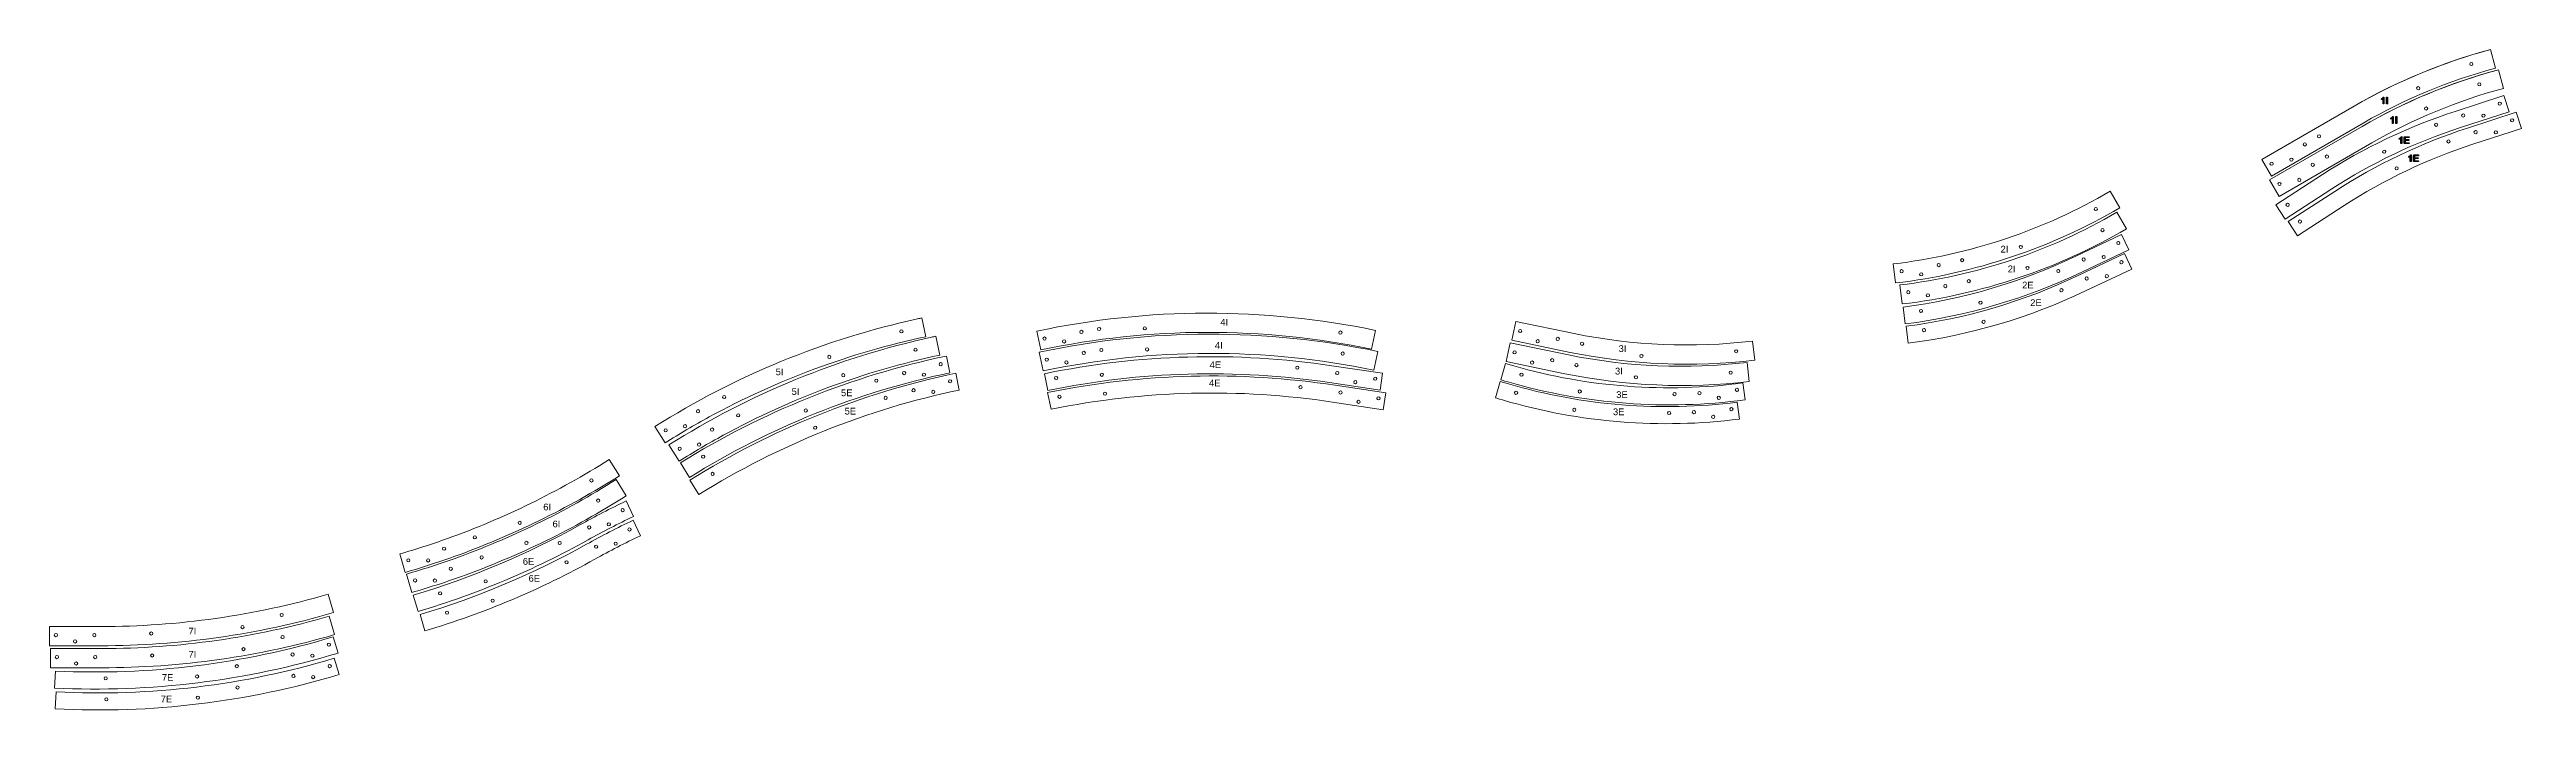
# Model space of a CAD drawing. Header units: millimetres. Extents: x -47944 to 26607, y -7127 to 10342.
# Drawn here: x -7147 to 227, y -195 to 1810 of the extents above; entities that cross this region are included whole.
import ezdxf

# ---------------------------------------------------------------- set-up
doc = ezdxf.new("R2010")
doc.units = ezdxf.units.MM
doc.header["$MEASUREMENT"] = 0
doc.layers.add('CORTE', color=5, linetype='Continuous', lineweight=0)
doc.layers.add('PREDETERMINADO', color=7, linetype='Continuous')

msp = doc.modelspace()

# ---------------------------------------------------------------- texts
at = {"layer": 'PREDETERMINADO', "char_height": 20, "attachment_point": 7, "line_spacing_factor": 0.963855}
for s, insert, width in [('\\fArial;2I', (-1338.945, 1206.034), 39.87952), ('\\fArial;2I', (-1317.544, 1147.413), 39.87952), ('\\fArial;2E', (-1274.741, 1099.027), 51.68675), ('\\fArial;2E', (-1250.548, 1046.919), 51.68675), ('\\fArial;4I', (-3661.695, 988.711), 40.36145), ('\\fArial;4I', (-3677.778, 919.785), 40.36145), ('\\fArial;3I', (-2475.946, 909.895), 39.51807), ('\\fArial;5I', (-4985.462, 840.695), 39.51807), ('\\fArial;4E', (-3695.287, 807.728), 52.16867), ('\\fArial;4E', (-3693.536, 862.006), 52.16867), ('\\fArial;3I', (-2486.754, 842.886), 39.51807), ('\\fArial;5I', (-4938.007, 782.074), 39.51807), ('\\fArial;5E', (-4790.945, 778.331), 51.3253), ('\\fArial;5E', (-4780.179, 723.756), 51.3253), ('\\fArial;3E', (-2492.831, 721.847), 51.3253), ('\\fArial;3E', (-2483.032, 773.099), 51.3253), ('\\fArial;6I', (-5677.332, 438.752), 39.63855), ('\\fArial;6I', (-5649.761, 388.207), 39.63855), ('\\fArial;6E', (-5738.216, 276.777), 51.44578), ('\\fArial;6E', (-5720.985, 226.231), 51.44578), ('\\fArial;7I', (-6733.49, 69.583), 39.39759), ('\\fArial;7I', (-6733.49, 0.657), 39.39759), ('\\fArial;7E', (-6812.754, -68.268), 51.20482), ('\\fArial;7E', (-6816.201, -132.599), 51.20482)]:
    msp.add_mtext(s, dxfattribs=dict(at, insert=insert, width=width))

# ---------------------------------------------------------------- blocks, each defined once
blk = doc.blocks.new('BLOCK 117')
at = {"layer": 'CORTE', "color": 255, "lineweight": 5}
blk.add_open_spline([(6.4042, 4.2219), (6.4042, 4.225), (6.4017, 4.2275), (6.3986, 4.2275), (6.3955, 4.2275), (6.393, 4.225), (6.393, 4.2219), (6.393, 4.2188), (6.3955, 4.2163), (6.3986, 4.2163), (6.4017, 4.2163), (6.4042, 4.2188), (6.4042, 4.2219), (6.4042, 4.2219), (6.4042, 4.2219), (6.4042, 4.2219)], degree=3, knots=[0, 0, 0, 0, 1, 1, 1, 2, 2, 2, 3, 3, 3, 4, 4, 4, 5, 5, 5, 5], dxfattribs=at)
blk = doc.blocks.new('BLOCK 118')
at = {"layer": 'CORTE', "color": 255, "lineweight": 5}
blk.add_open_spline([(6.6119, 4.1793), (6.6119, 4.1824), (6.6094, 4.1849), (6.6063, 4.1849), (6.6032, 4.1849), (6.6007, 4.1824), (6.6007, 4.1793), (6.6007, 4.1762), (6.6032, 4.1737), (6.6063, 4.1737), (6.6094, 4.1737), (6.6119, 4.1762), (6.6119, 4.1793), (6.6119, 4.1793), (6.6119, 4.1793), (6.6119, 4.1793)], degree=3, knots=[0, 0, 0, 0, 1, 1, 1, 2, 2, 2, 3, 3, 3, 4, 4, 4, 5, 5, 5, 5], dxfattribs=at)
blk = doc.blocks.new('BLOCK 119')
at = {"layer": 'CORTE', "color": 255, "lineweight": 5}
blk.add_open_spline([(6.9434, 4.1956), (6.9434, 4.1987), (6.9409, 4.2012), (6.9378, 4.2012), (6.9347, 4.2012), (6.9322, 4.1987), (6.9322, 4.1956), (6.9322, 4.1925), (6.9347, 4.19), (6.9378, 4.19), (6.9409, 4.19), (6.9434, 4.1925), (6.9434, 4.1956), (6.9434, 4.1956), (6.9434, 4.1956), (6.9434, 4.1956)], degree=3, knots=[0, 0, 0, 0, 1, 1, 1, 2, 2, 2, 3, 3, 3, 4, 4, 4, 5, 5, 5, 5], dxfattribs=at)
blk = doc.blocks.new('BLOCK 120')
at = {"layer": 'CORTE', "color": 255, "lineweight": 5}
blk.add_open_spline([(6.1662, 4.3004), (6.1662, 4.3004), (6.1525, 4.2347), (6.1525, 4.2347), (6.1525, 4.2347), (6.3572, 4.192), (6.3572, 4.192), (6.5697, 4.1485), (6.7877, 4.1393), (7.003, 4.1648), (7.003, 4.1648), (6.9951, 4.2315), (6.9951, 4.2315), (6.7869, 4.2068), (6.5761, 4.2157), (6.3708, 4.2577), (6.3708, 4.2577), (6.1662, 4.3004), (6.1662, 4.3004)], degree=3, knots=[0, 0, 0, 0, 1, 1, 1, 2, 2, 2, 3, 3, 3, 4, 4, 4, 5, 5, 5, 6, 6, 6, 6], dxfattribs=at)
blk = doc.blocks.new('BLOCK 121')
at = {"layer": 'CORTE', "color": 255, "lineweight": 5}
blk.add_open_spline([(6.1877, 4.2666), (6.1877, 4.2698), (6.1851, 4.2723), (6.182, 4.2723), (6.1789, 4.2723), (6.1763, 4.2698), (6.1763, 4.2666), (6.1763, 4.2635), (6.1789, 4.2609), (6.182, 4.2609), (6.1851, 4.2609), (6.1877, 4.2635), (6.1877, 4.2666), (6.1877, 4.2666), (6.1877, 4.2666), (6.1877, 4.2666)], degree=3, knots=[0, 0, 0, 0, 1, 1, 1, 2, 2, 2, 3, 3, 3, 4, 4, 4, 5, 5, 5, 5], dxfattribs=at)
blk = doc.blocks.new('BLOCK 122')
at = {"layer": 'CORTE', "color": 255, "lineweight": 5}
blk.add_open_spline([(6.2489, 4.231), (6.2489, 4.2341), (6.2463, 4.2367), (6.2432, 4.2367), (6.24, 4.2367), (6.2375, 4.2341), (6.2375, 4.231), (6.2375, 4.2279), (6.24, 4.2253), (6.2432, 4.2253), (6.2463, 4.2253), (6.2489, 4.2279), (6.2489, 4.231), (6.2489, 4.231), (6.2489, 4.231), (6.2489, 4.231)], degree=3, knots=[0, 0, 0, 0, 1, 1, 1, 2, 2, 2, 3, 3, 3, 4, 4, 4, 5, 5, 5, 5], dxfattribs=at)
blk = doc.blocks.new('BLOCK 123')
at = {"layer": 'CORTE', "color": 255, "lineweight": 5}
blk.add_open_spline([(6.3192, 4.2392), (6.3192, 4.2423), (6.3166, 4.2449), (6.3135, 4.2449), (6.3104, 4.2449), (6.3078, 4.2423), (6.3078, 4.2392), (6.3078, 4.236), (6.3104, 4.2335), (6.3135, 4.2335), (6.3166, 4.2335), (6.3192, 4.236), (6.3192, 4.2392), (6.3192, 4.2392), (6.3192, 4.2392), (6.3192, 4.2392)], degree=3, knots=[0, 0, 0, 0, 1, 1, 1, 2, 2, 2, 3, 3, 3, 4, 4, 4, 5, 5, 5, 5], dxfattribs=at)
blk = doc.blocks.new('BLOCK 116')
at = {"layer": 'CORTE'}
for name in ['BLOCK 120', 'BLOCK 121', 'BLOCK 122', 'BLOCK 123', 'BLOCK 117', 'BLOCK 118', 'BLOCK 119']:
    blk.add_blockref(name, (0, 0), dxfattribs=at)
blk = doc.blocks.new('BLOCK 61')
at = {"layer": 'CORTE', "color": 255, "lineweight": 5}
blk.add_open_spline([(2.9733, 3.5206), (2.9733, 3.5236), (2.9708, 3.5261), (2.9677, 3.5261), (2.9646, 3.5261), (2.9621, 3.5236), (2.9621, 3.5206), (2.9621, 3.5174), (2.9646, 3.5149), (2.9677, 3.5149), (2.9708, 3.5149), (2.9733, 3.5174), (2.9733, 3.5206), (2.9733, 3.5206), (2.9733, 3.5206), (2.9733, 3.5206)], degree=3, knots=[0, 0, 0, 0, 1, 1, 1, 2, 2, 2, 3, 3, 3, 4, 4, 4, 5, 5, 5, 5], dxfattribs=at)
blk = doc.blocks.new('BLOCK 62')
at = {"layer": 'CORTE', "color": 255, "lineweight": 5}
blk.add_open_spline([(3.1303, 3.5714), (3.1303, 3.5745), (3.1278, 3.577), (3.1247, 3.577), (3.1216, 3.577), (3.1191, 3.5745), (3.1191, 3.5714), (3.1191, 3.5683), (3.1216, 3.5658), (3.1247, 3.5658), (3.1278, 3.5658), (3.1303, 3.5683), (3.1303, 3.5714), (3.1303, 3.5714), (3.1303, 3.5714), (3.1303, 3.5714)], degree=3, knots=[0, 0, 0, 0, 1, 1, 1, 2, 2, 2, 3, 3, 3, 4, 4, 4, 5, 5, 5, 5], dxfattribs=at)
blk = doc.blocks.new('BLOCK 63')
at = {"layer": 'CORTE', "color": 255, "lineweight": 5}
blk.add_open_spline([(3.3812, 3.7196), (3.3812, 3.7227), (3.3786, 3.7252), (3.3756, 3.7252), (3.3725, 3.7252), (3.37, 3.7227), (3.37, 3.7196), (3.37, 3.7165), (3.3725, 3.714), (3.3756, 3.714), (3.3786, 3.714), (3.3812, 3.7165), (3.3812, 3.7196), (3.3812, 3.7196), (3.3812, 3.7196), (3.3812, 3.7196)], degree=3, knots=[0, 0, 0, 0, 1, 1, 1, 2, 2, 2, 3, 3, 3, 4, 4, 4, 5, 5, 5, 5], dxfattribs=at)
blk = doc.blocks.new('BLOCK 64')
at = {"layer": 'CORTE', "color": 255, "lineweight": 5}
blk.add_open_spline([(2.874, 3.5092), (3.073, 3.5804), (3.2635, 3.6734), (3.4421, 3.7865), (3.4937, 3.8191), (3.5464, 3.85), (3.5999, 3.8792), (3.5999, 3.8792), (3.6285, 3.8267), (3.6285, 3.8267), (3.5761, 3.7981), (3.5246, 3.7679), (3.4741, 3.736), (3.2918, 3.6206), (3.0973, 3.5257), (2.8941, 3.453), (2.8941, 3.453), (2.874, 3.5092), (2.874, 3.5092)], degree=3, knots=[0, 0, 0, 0, 1, 1, 1, 2, 2, 2, 3, 3, 3, 4, 4, 4, 5, 5, 5, 6, 6, 6, 6], dxfattribs=at)
blk = doc.blocks.new('BLOCK 65')
at = {"layer": 'CORTE', "color": 255, "lineweight": 5}
blk.add_open_spline([(3.4815, 3.7798), (3.4815, 3.7829), (3.479, 3.7854), (3.4759, 3.7854), (3.4727, 3.7854), (3.4702, 3.7829), (3.4702, 3.7798), (3.4702, 3.7767), (3.4727, 3.7741), (3.4759, 3.7741), (3.479, 3.7741), (3.4815, 3.7767), (3.4815, 3.7798), (3.4815, 3.7798), (3.4815, 3.7798), (3.4815, 3.7798)], degree=3, knots=[0, 0, 0, 0, 1, 1, 1, 2, 2, 2, 3, 3, 3, 4, 4, 4, 5, 5, 5, 5], dxfattribs=at)
blk = doc.blocks.new('BLOCK 66')
at = {"layer": 'CORTE', "color": 255, "lineweight": 5}
blk.add_open_spline([(3.5494, 3.7942), (3.5494, 3.7974), (3.5469, 3.7999), (3.5437, 3.7999), (3.5406, 3.7999), (3.5381, 3.7974), (3.5381, 3.7942), (3.5381, 3.7911), (3.5406, 3.7886), (3.5437, 3.7886), (3.5469, 3.7886), (3.5494, 3.7911), (3.5494, 3.7942), (3.5494, 3.7942), (3.5494, 3.7942), (3.5494, 3.7942)], degree=3, knots=[0, 0, 0, 0, 1, 1, 1, 2, 2, 2, 3, 3, 3, 4, 4, 4, 5, 5, 5, 5], dxfattribs=at)
blk = doc.blocks.new('BLOCK 67')
at = {"layer": 'CORTE', "color": 255, "lineweight": 5}
blk.add_open_spline([(3.5949, 3.8465), (3.5949, 3.8496), (3.5924, 3.8522), (3.5892, 3.8522), (3.5861, 3.8522), (3.5836, 3.8496), (3.5836, 3.8465), (3.5836, 3.8434), (3.5861, 3.8408), (3.5892, 3.8408), (3.5924, 3.8408), (3.5949, 3.8434), (3.5949, 3.8465), (3.5949, 3.8465), (3.5949, 3.8465), (3.5949, 3.8465)], degree=3, knots=[0, 0, 0, 0, 1, 1, 1, 2, 2, 2, 3, 3, 3, 4, 4, 4, 5, 5, 5, 5], dxfattribs=at)
blk = doc.blocks.new('BLOCK 60')
at = {"layer": 'CORTE'}
for name in ['BLOCK 64', 'BLOCK 67', 'BLOCK 65', 'BLOCK 66', 'BLOCK 63', 'BLOCK 62', 'BLOCK 61']:
    blk.add_blockref(name, (0, 0), dxfattribs=at)
blk = doc.blocks.new('BLOCK 85')
at = {"layer": 'CORTE', "color": 255, "lineweight": 5}
blk.add_open_spline([(4.5339, 4.233), (4.5339, 4.233), (4.5427, 4.1739), (4.5427, 4.1739), (4.8701, 4.2225), (5.2036, 4.2128), (5.5276, 4.1453), (5.5276, 4.1453), (5.703, 4.1087), (5.703, 4.1087), (5.703, 4.1087), (5.7152, 4.1672), (5.7152, 4.1672), (5.7152, 4.1672), (5.5398, 4.2037), (5.5398, 4.2037), (5.2088, 4.2727), (4.8683, 4.2826), (4.5339, 4.233)], degree=3, knots=[0, 0, 0, 0, 1, 1, 1, 2, 2, 2, 3, 3, 3, 4, 4, 4, 5, 5, 5, 6, 6, 6, 6], dxfattribs=at)
blk = doc.blocks.new('BLOCK 86')
at = {"layer": 'CORTE', "color": 255, "lineweight": 5}
blk.add_open_spline([(4.5798, 4.2161), (4.5798, 4.2192), (4.5773, 4.2217), (4.5742, 4.2217), (4.5711, 4.2217), (4.5686, 4.2192), (4.5686, 4.2161), (4.5686, 4.213), (4.5711, 4.2105), (4.5742, 4.2105), (4.5773, 4.2105), (4.5798, 4.213), (4.5798, 4.2161), (4.5798, 4.2161), (4.5798, 4.2161), (4.5798, 4.2161)], degree=3, knots=[0, 0, 0, 0, 1, 1, 1, 2, 2, 2, 3, 3, 3, 4, 4, 4, 5, 5, 5, 5], dxfattribs=at)
blk = doc.blocks.new('BLOCK 87')
at = {"layer": 'CORTE', "color": 255, "lineweight": 5}
blk.add_open_spline([(4.7398, 4.2181), (4.7398, 4.2212), (4.7373, 4.2237), (4.7342, 4.2237), (4.7312, 4.2237), (4.7287, 4.2212), (4.7287, 4.2181), (4.7287, 4.215), (4.7312, 4.2125), (4.7342, 4.2125), (4.7373, 4.2125), (4.7398, 4.215), (4.7398, 4.2181), (4.7398, 4.2181), (4.7398, 4.2181), (4.7398, 4.2181)], degree=3, knots=[0, 0, 0, 0, 1, 1, 1, 2, 2, 2, 3, 3, 3, 4, 4, 4, 5, 5, 5, 5], dxfattribs=at)
blk = doc.blocks.new('BLOCK 88')
at = {"layer": 'CORTE', "color": 255, "lineweight": 5}
blk.add_open_spline([(5.4242, 4.2036), (5.4242, 4.2067), (5.4217, 4.2092), (5.4186, 4.2092), (5.4155, 4.2092), (5.413, 4.2067), (5.413, 4.2036), (5.413, 4.2005), (5.4155, 4.198), (5.4186, 4.198), (5.4217, 4.198), (5.4242, 4.2005), (5.4242, 4.2036), (5.4242, 4.2036), (5.4242, 4.2036), (5.4242, 4.2036)], degree=3, knots=[0, 0, 0, 0, 1, 1, 1, 2, 2, 2, 3, 3, 3, 4, 4, 4, 5, 5, 5, 5], dxfattribs=at)
blk = doc.blocks.new('BLOCK 89')
at = {"layer": 'CORTE', "color": 255, "lineweight": 5}
blk.add_open_spline([(5.5628, 4.1772), (5.5628, 4.1804), (5.5603, 4.1829), (5.5572, 4.1829), (5.554, 4.1829), (5.5515, 4.1804), (5.5515, 4.1772), (5.5515, 4.1741), (5.554, 4.1715), (5.5572, 4.1715), (5.5603, 4.1715), (5.5628, 4.1741), (5.5628, 4.1772), (5.5628, 4.1772), (5.5628, 4.1772), (5.5628, 4.1772)], degree=3, knots=[0, 0, 0, 0, 1, 1, 1, 2, 2, 2, 3, 3, 3, 4, 4, 4, 5, 5, 5, 5], dxfattribs=at)
blk = doc.blocks.new('BLOCK 90')
at = {"layer": 'CORTE', "color": 255, "lineweight": 5}
blk.add_open_spline([(5.624, 4.1416), (5.624, 4.1447), (5.6215, 4.1473), (5.6184, 4.1473), (5.6152, 4.1473), (5.6127, 4.1447), (5.6127, 4.1416), (5.6127, 4.1384), (5.6152, 4.1359), (5.6184, 4.1359), (5.6215, 4.1359), (5.624, 4.1384), (5.624, 4.1416), (5.624, 4.1416), (5.624, 4.1416), (5.624, 4.1416)], degree=3, knots=[0, 0, 0, 0, 1, 1, 1, 2, 2, 2, 3, 3, 3, 4, 4, 4, 5, 5, 5, 5], dxfattribs=at)
blk = doc.blocks.new('BLOCK 91')
at = {"layer": 'CORTE', "color": 255, "lineweight": 5}
blk.add_open_spline([(5.6943, 4.1498), (5.6943, 4.1529), (5.6918, 4.1555), (5.6887, 4.1555), (5.6855, 4.1555), (5.683, 4.1529), (5.683, 4.1498), (5.683, 4.1466), (5.6855, 4.1441), (5.6887, 4.1441), (5.6918, 4.1441), (5.6943, 4.1466), (5.6943, 4.1498), (5.6943, 4.1498), (5.6943, 4.1498), (5.6943, 4.1498)], degree=3, knots=[0, 0, 0, 0, 1, 1, 1, 2, 2, 2, 3, 3, 3, 4, 4, 4, 5, 5, 5, 5], dxfattribs=at)
blk = doc.blocks.new('BLOCK 84')
at = {"layer": 'CORTE'}
for name in ['BLOCK 85', 'BLOCK 86', 'BLOCK 87', 'BLOCK 88', 'BLOCK 89', 'BLOCK 90', 'BLOCK 91']:
    blk.add_blockref(name, (0, 0), dxfattribs=at)
blk = doc.blocks.new('BLOCK 125')
at = {"layer": 'CORTE', "color": 255, "lineweight": 5}
blk.add_open_spline([(6.3196, 3.9974), (6.3196, 4.0005), (6.317, 4.003), (6.314, 4.003), (6.3109, 4.003), (6.3083, 4.0005), (6.3083, 3.9974), (6.3083, 3.9943), (6.3109, 3.9918), (6.314, 3.9918), (6.317, 3.9918), (6.3196, 3.9943), (6.3196, 3.9974), (6.3196, 3.9974), (6.3196, 3.9974), (6.3196, 3.9974)], degree=3, knots=[0, 0, 0, 0, 1, 1, 1, 2, 2, 2, 3, 3, 3, 4, 4, 4, 5, 5, 5, 5], dxfattribs=at)
blk = doc.blocks.new('BLOCK 126')
at = {"layer": 'CORTE', "color": 255, "lineweight": 5}
blk.add_open_spline([(6.5273, 3.9548), (6.5273, 3.9579), (6.5248, 3.9604), (6.5217, 3.9604), (6.5186, 3.9604), (6.5161, 3.9579), (6.5161, 3.9548), (6.5161, 3.9518), (6.5186, 3.9492), (6.5217, 3.9492), (6.5248, 3.9492), (6.5273, 3.9518), (6.5273, 3.9548), (6.5273, 3.9548), (6.5273, 3.9548), (6.5273, 3.9548)], degree=3, knots=[0, 0, 0, 0, 1, 1, 1, 2, 2, 2, 3, 3, 3, 4, 4, 4, 5, 5, 5, 5], dxfattribs=at)
blk = doc.blocks.new('BLOCK 127')
at = {"layer": 'CORTE', "color": 255, "lineweight": 5}
blk.add_open_spline([(6.8588, 3.9711), (6.8588, 3.9742), (6.8563, 3.9767), (6.8532, 3.9767), (6.8501, 3.9767), (6.8476, 3.9742), (6.8476, 3.9711), (6.8476, 3.968), (6.8501, 3.9655), (6.8532, 3.9655), (6.8563, 3.9655), (6.8588, 3.968), (6.8588, 3.9711), (6.8588, 3.9711), (6.8588, 3.9711), (6.8588, 3.9711)], degree=3, knots=[0, 0, 0, 0, 1, 1, 1, 2, 2, 2, 3, 3, 3, 4, 4, 4, 5, 5, 5, 5], dxfattribs=at)
blk = doc.blocks.new('BLOCK 128')
at = {"layer": 'CORTE', "color": 255, "lineweight": 5}
blk.add_open_spline([(6.2554, 4.0321), (6.2554, 4.0321), (6.2846, 4.026), (6.2846, 4.026), (6.5498, 3.9717), (6.8233, 3.9726), (7.088, 4.0287), (7.088, 4.0287), (7.1004, 3.9703), (7.1004, 3.9703), (6.8276, 3.9125), (6.5458, 3.9116), (6.2727, 3.9675), (6.2726, 3.9675), (6.2432, 3.9736), (6.2432, 3.9736), (6.2432, 3.9736), (6.2554, 4.0321), (6.2554, 4.0321)], degree=3, knots=[0, 0, 0, 0, 1, 1, 1, 2, 2, 2, 3, 3, 3, 4, 4, 4, 5, 5, 5, 6, 6, 6, 6], dxfattribs=at)
blk = doc.blocks.new('BLOCK 129')
at = {"layer": 'CORTE', "color": 255, "lineweight": 5}
blk.add_open_spline([(6.9454, 3.9813), (6.9454, 3.9845), (6.9428, 3.987), (6.9397, 3.987), (6.9365, 3.987), (6.934, 3.9845), (6.934, 3.9813), (6.934, 3.9782), (6.9365, 3.9757), (6.9397, 3.9757), (6.9428, 3.9757), (6.9454, 3.9782), (6.9454, 3.9813), (6.9454, 3.9813), (6.9454, 3.9813), (6.9454, 3.9813)], degree=3, knots=[0, 0, 0, 0, 1, 1, 1, 2, 2, 2, 3, 3, 3, 4, 4, 4, 5, 5, 5, 5], dxfattribs=at)
blk = doc.blocks.new('BLOCK 130')
at = {"layer": 'CORTE', "color": 255, "lineweight": 5}
blk.add_open_spline([(7.0139, 3.9705), (7.0139, 3.9736), (7.0113, 3.9762), (7.0082, 3.9762), (7.0051, 3.9762), (7.0025, 3.9736), (7.0025, 3.9705), (7.0025, 3.9674), (7.0051, 3.9648), (7.0082, 3.9648), (7.0113, 3.9648), (7.0139, 3.9674), (7.0139, 3.9705), (7.0139, 3.9705), (7.0139, 3.9705), (7.0139, 3.9705)], degree=3, knots=[0, 0, 0, 0, 1, 1, 1, 2, 2, 2, 3, 3, 3, 4, 4, 4, 5, 5, 5, 5], dxfattribs=at)
blk = doc.blocks.new('BLOCK 131')
at = {"layer": 'CORTE', "color": 255, "lineweight": 5}
blk.add_open_spline([(7.0751, 4.0029), (7.0751, 4.0061), (7.0726, 4.0086), (7.0694, 4.0086), (7.0663, 4.0086), (7.0638, 4.0061), (7.0638, 4.0029), (7.0638, 3.9998), (7.0663, 3.9973), (7.0694, 3.9973), (7.0726, 3.9973), (7.0751, 3.9998), (7.0751, 4.0029), (7.0751, 4.0029), (7.0751, 4.0029), (7.0751, 4.0029)], degree=3, knots=[0, 0, 0, 0, 1, 1, 1, 2, 2, 2, 3, 3, 3, 4, 4, 4, 5, 5, 5, 5], dxfattribs=at)
blk = doc.blocks.new('BLOCK 124')
at = {"layer": 'CORTE'}
for name in ['BLOCK 128', 'BLOCK 125', 'BLOCK 129', 'BLOCK 131', 'BLOCK 126', 'BLOCK 127', 'BLOCK 130']:
    blk.add_blockref(name, (0, 0), dxfattribs=at)
blk = doc.blocks.new('BLOCK 133')
at = {"layer": 'CORTE', "color": 255, "lineweight": 5}
blk.add_open_spline([(7.6614, 4.6587), (7.4286, 4.5228), (7.1702, 4.4363), (6.9025, 4.4047), (6.9025, 4.4047), (6.9104, 4.338), (6.9104, 4.338), (7.1873, 4.3707), (7.4544, 4.4602), (7.6952, 4.6007), (7.6952, 4.6007), (7.6614, 4.6587), (7.6614, 4.6587)], degree=3, knots=[0, 0, 0, 0, 1, 1, 1, 2, 2, 2, 3, 3, 3, 4, 4, 4, 4], dxfattribs=at)
blk = doc.blocks.new('BLOCK 134')
at = {"layer": 'CORTE', "color": 255, "lineweight": 5}
blk.add_open_spline([(7.149, 4.4178), (7.149, 4.4209), (7.1465, 4.4234), (7.1434, 4.4234), (7.1403, 4.4234), (7.1378, 4.4209), (7.1378, 4.4178), (7.1378, 4.4147), (7.1403, 4.4122), (7.1434, 4.4122), (7.1465, 4.4122), (7.149, 4.4147), (7.149, 4.4178), (7.149, 4.4178), (7.149, 4.4178), (7.149, 4.4178)], degree=3, knots=[0, 0, 0, 0, 1, 1, 1, 2, 2, 2, 3, 3, 3, 4, 4, 4, 5, 5, 5, 5], dxfattribs=at)
blk = doc.blocks.new('BLOCK 135')
at = {"layer": 'CORTE', "color": 255, "lineweight": 5}
blk.add_open_spline([(7.3544, 4.4639), (7.3544, 4.4669), (7.3518, 4.4694), (7.3488, 4.4694), (7.3456, 4.4694), (7.3432, 4.4669), (7.3432, 4.4639), (7.3432, 4.4607), (7.3456, 4.4583), (7.3488, 4.4583), (7.3518, 4.4583), (7.3544, 4.4607), (7.3544, 4.4639), (7.3544, 4.4639), (7.3544, 4.4639), (7.3544, 4.4639)], degree=3, knots=[0, 0, 0, 0, 1, 1, 1, 2, 2, 2, 3, 3, 3, 4, 4, 4, 5, 5, 5, 5], dxfattribs=at)
blk = doc.blocks.new('BLOCK 136')
at = {"layer": 'CORTE', "color": 255, "lineweight": 5}
blk.add_open_spline([(7.6168, 4.5965), (7.6168, 4.5996), (7.6143, 4.6021), (7.6112, 4.6021), (7.6081, 4.6021), (7.6056, 4.5996), (7.6056, 4.5965), (7.6056, 4.5934), (7.6081, 4.5909), (7.6112, 4.5909), (7.6143, 4.5909), (7.6168, 4.5934), (7.6168, 4.5965), (7.6168, 4.5965), (7.6168, 4.5965), (7.6168, 4.5965)], degree=3, knots=[0, 0, 0, 0, 1, 1, 1, 2, 2, 2, 3, 3, 3, 4, 4, 4, 5, 5, 5, 5], dxfattribs=at)
blk = doc.blocks.new('BLOCK 137')
at = {"layer": 'CORTE', "color": 255, "lineweight": 5}
blk.add_open_spline([(6.9374, 4.379), (6.9374, 4.3822), (6.9348, 4.3847), (6.9317, 4.3847), (6.9286, 4.3847), (6.9261, 4.3822), (6.9261, 4.379), (6.9261, 4.3759), (6.9286, 4.3734), (6.9317, 4.3734), (6.9348, 4.3734), (6.9374, 4.3759), (6.9374, 4.379), (6.9374, 4.379), (6.9374, 4.379), (6.9374, 4.379)], degree=3, knots=[0, 0, 0, 0, 1, 1, 1, 2, 2, 2, 3, 3, 3, 4, 4, 4, 5, 5, 5, 5], dxfattribs=at)
blk = doc.blocks.new('BLOCK 138')
at = {"layer": 'CORTE', "color": 255, "lineweight": 5}
blk.add_open_spline([(7.0059, 4.3682), (7.0059, 4.3713), (7.0034, 4.3739), (7.0003, 4.3739), (6.9971, 4.3739), (6.9946, 4.3713), (6.9946, 4.3682), (6.9946, 4.365), (6.9971, 4.3625), (7.0003, 4.3625), (7.0034, 4.3625), (7.0059, 4.365), (7.0059, 4.3682), (7.0059, 4.3682), (7.0059, 4.3682), (7.0059, 4.3682)], degree=3, knots=[0, 0, 0, 0, 1, 1, 1, 2, 2, 2, 3, 3, 3, 4, 4, 4, 5, 5, 5, 5], dxfattribs=at)
blk = doc.blocks.new('BLOCK 139')
at = {"layer": 'CORTE', "color": 255, "lineweight": 5}
blk.add_open_spline([(7.0671, 4.4006), (7.0671, 4.4037), (7.0646, 4.4063), (7.0615, 4.4063), (7.0583, 4.4063), (7.0558, 4.4037), (7.0558, 4.4006), (7.0558, 4.3975), (7.0583, 4.395), (7.0615, 4.395), (7.0646, 4.395), (7.0671, 4.3975), (7.0671, 4.4006), (7.0671, 4.4006), (7.0671, 4.4006), (7.0671, 4.4006)], degree=3, knots=[0, 0, 0, 0, 1, 1, 1, 2, 2, 2, 3, 3, 3, 4, 4, 4, 5, 5, 5, 5], dxfattribs=at)
blk = doc.blocks.new('BLOCK 132')
at = {"layer": 'CORTE'}
for name in ['BLOCK 133', 'BLOCK 136', 'BLOCK 134', 'BLOCK 135', 'BLOCK 137', 'BLOCK 138', 'BLOCK 139']:
    blk.add_blockref(name, (0, 0), dxfattribs=at)
blk = doc.blocks.new('BLOCK 77')
at = {"layer": 'CORTE', "color": 255, "lineweight": 5}
blk.add_open_spline([(4.6103, 4.0981), (4.6103, 4.0981), (4.619, 4.039), (4.619, 4.039), (4.2929, 3.9906), (3.9778, 3.8851), (3.6883, 3.7273), (3.6883, 3.7273), (3.6597, 3.7797), (3.6597, 3.7797), (3.9554, 3.9409), (4.2772, 4.0486), (4.6103, 4.0981)], degree=3, knots=[0, 0, 0, 0, 1, 1, 1, 2, 2, 2, 3, 3, 3, 4, 4, 4, 4], dxfattribs=at)
blk = doc.blocks.new('BLOCK 78')
at = {"layer": 'CORTE', "color": 255, "lineweight": 5}
blk.add_open_spline([(3.746, 3.7969), (3.746, 3.8), (3.7435, 3.8025), (3.7404, 3.8025), (3.7373, 3.8025), (3.7348, 3.8), (3.7348, 3.7969), (3.7348, 3.7938), (3.7373, 3.7913), (3.7404, 3.7913), (3.7435, 3.7913), (3.746, 3.7938), (3.746, 3.7969), (3.746, 3.7969), (3.746, 3.7969), (3.746, 3.7969)], degree=3, knots=[0, 0, 0, 0, 1, 1, 1, 2, 2, 2, 3, 3, 3, 4, 4, 4, 5, 5, 5, 5], dxfattribs=at)
blk = doc.blocks.new('BLOCK 79')
at = {"layer": 'CORTE', "color": 255, "lineweight": 5}
blk.add_open_spline([(4.1139, 3.937), (4.1139, 3.9401), (4.1113, 3.9427), (4.1082, 3.9427), (4.1052, 3.9427), (4.1027, 3.9401), (4.1027, 3.937), (4.1027, 3.934), (4.1052, 3.9315), (4.1082, 3.9315), (4.1113, 3.9315), (4.1139, 3.934), (4.1139, 3.937), (4.1139, 3.937), (4.1139, 3.937), (4.1139, 3.937)], degree=3, knots=[0, 0, 0, 0, 1, 1, 1, 2, 2, 2, 3, 3, 3, 4, 4, 4, 5, 5, 5, 5], dxfattribs=at)
blk = doc.blocks.new('BLOCK 80')
at = {"layer": 'CORTE', "color": 255, "lineweight": 5}
blk.add_open_spline([(4.3663, 4.0266), (4.3663, 4.0297), (4.3638, 4.0322), (4.3607, 4.0322), (4.3576, 4.0322), (4.3551, 4.0297), (4.3551, 4.0266), (4.3551, 4.0235), (4.3576, 4.021), (4.3607, 4.021), (4.3638, 4.021), (4.3663, 4.0235), (4.3663, 4.0266), (4.3663, 4.0266), (4.3663, 4.0266), (4.3663, 4.0266)], degree=3, knots=[0, 0, 0, 0, 1, 1, 1, 2, 2, 2, 3, 3, 3, 4, 4, 4, 5, 5, 5, 5], dxfattribs=at)
blk = doc.blocks.new('BLOCK 81')
at = {"layer": 'CORTE', "color": 255, "lineweight": 5}
blk.add_open_spline([(4.4652, 4.0475), (4.4652, 4.0507), (4.4627, 4.0532), (4.4595, 4.0532), (4.4564, 4.0532), (4.4539, 4.0507), (4.4539, 4.0475), (4.4539, 4.0444), (4.4564, 4.0418), (4.4595, 4.0418), (4.4627, 4.0418), (4.4652, 4.0444), (4.4652, 4.0475), (4.4652, 4.0475), (4.4652, 4.0475), (4.4652, 4.0475)], degree=3, knots=[0, 0, 0, 0, 1, 1, 1, 2, 2, 2, 3, 3, 3, 4, 4, 4, 5, 5, 5, 5], dxfattribs=at)
blk = doc.blocks.new('BLOCK 82')
at = {"layer": 'CORTE', "color": 255, "lineweight": 5}
blk.add_open_spline([(4.5339, 4.0377), (4.5339, 4.0409), (4.5314, 4.0434), (4.5282, 4.0434), (4.5251, 4.0434), (4.5225, 4.0409), (4.5225, 4.0377), (4.5225, 4.0346), (4.5251, 4.0321), (4.5282, 4.0321), (4.5314, 4.0321), (4.5339, 4.0346), (4.5339, 4.0377), (4.5339, 4.0377), (4.5339, 4.0377), (4.5339, 4.0377)], degree=3, knots=[0, 0, 0, 0, 1, 1, 1, 2, 2, 2, 3, 3, 3, 4, 4, 4, 5, 5, 5, 5], dxfattribs=at)
blk = doc.blocks.new('BLOCK 83')
at = {"layer": 'CORTE', "color": 255, "lineweight": 5}
blk.add_open_spline([(4.5946, 4.0711), (4.5946, 4.0743), (4.5921, 4.0768), (4.5889, 4.0768), (4.5858, 4.0768), (4.5833, 4.0743), (4.5833, 4.0711), (4.5833, 4.068), (4.5858, 4.0655), (4.5889, 4.0655), (4.5921, 4.0655), (4.5946, 4.068), (4.5946, 4.0711), (4.5946, 4.0711), (4.5946, 4.0711), (4.5946, 4.0711)], degree=3, knots=[0, 0, 0, 0, 1, 1, 1, 2, 2, 2, 3, 3, 3, 4, 4, 4, 5, 5, 5, 5], dxfattribs=at)
blk = doc.blocks.new('BLOCK 76')
at = {"layer": 'CORTE'}
for name in ['BLOCK 77', 'BLOCK 83', 'BLOCK 80', 'BLOCK 81', 'BLOCK 82', 'BLOCK 79', 'BLOCK 78']:
    blk.add_blockref(name, (0, 0), dxfattribs=at)
blk = doc.blocks.new('BLOCK 181')
at = {"layer": 'CORTE', "color": 255, "lineweight": 5}
blk.add_open_spline([(10.4053, 5.9934), (10.2411, 5.9487), (10.0834, 5.883), (9.9361, 5.7979), (9.9361, 5.7979), (9.6126, 5.6111), (9.6126, 5.6111), (9.6126, 5.6111), (9.6462, 5.5529), (9.6462, 5.5529), (9.6462, 5.5529), (9.9697, 5.7397), (9.9697, 5.7397), (10.1143, 5.8232), (10.2692, 5.8874), (10.4305, 5.9306), (10.4305, 5.9306), (10.4131, 5.9955), (10.4131, 5.9955), (10.2461, 5.9507), (10.0858, 5.8843), (9.9361, 5.7979), (9.9361, 5.7979), (9.6126, 5.6111), (9.6126, 5.6111)], degree=3, knots=[0, 0, 0, 0, 1, 1, 1, 2, 2, 2, 3, 3, 3, 4, 4, 4, 5, 5, 5, 6, 6, 6, 7, 7, 7, 8, 8, 8, 8], dxfattribs=at)
blk = doc.blocks.new('BLOCK 182')
at = {"layer": 'CORTE', "color": 255, "lineweight": 5}
blk.add_open_spline([(9.8184, 5.6922), (9.8184, 5.6953), (9.8159, 5.6978), (9.8128, 5.6978), (9.8097, 5.6978), (9.8072, 5.6953), (9.8072, 5.6922), (9.8072, 5.6891), (9.8097, 5.6866), (9.8128, 5.6866), (9.8159, 5.6866), (9.8184, 5.6891), (9.8184, 5.6922), (9.8184, 5.6922), (9.8184, 5.6922), (9.8184, 5.6922)], degree=3, knots=[0, 0, 0, 0, 1, 1, 1, 2, 2, 2, 3, 3, 3, 4, 4, 4, 5, 5, 5, 5], dxfattribs=at)
blk = doc.blocks.new('BLOCK 183')
at = {"layer": 'CORTE', "color": 255, "lineweight": 5}
blk.add_open_spline([(10.1656, 5.8602), (10.1656, 5.8633), (10.1631, 5.8659), (10.16, 5.8659), (10.1569, 5.8659), (10.1544, 5.8633), (10.1544, 5.8602), (10.1544, 5.8572), (10.1569, 5.8547), (10.16, 5.8547), (10.1631, 5.8547), (10.1656, 5.8572), (10.1656, 5.8602), (10.1656, 5.8602), (10.1656, 5.8602), (10.1656, 5.8602)], degree=3, knots=[0, 0, 0, 0, 1, 1, 1, 2, 2, 2, 3, 3, 3, 4, 4, 4, 5, 5, 5, 5], dxfattribs=at)
blk = doc.blocks.new('BLOCK 184')
at = {"layer": 'CORTE', "color": 255, "lineweight": 5}
blk.add_open_spline([(10.3516, 5.945), (10.3516, 5.9481), (10.3491, 5.9506), (10.346, 5.9506), (10.3429, 5.9506), (10.3404, 5.9481), (10.3404, 5.945), (10.3404, 5.9419), (10.3429, 5.9394), (10.346, 5.9394), (10.3491, 5.9394), (10.3516, 5.9419), (10.3516, 5.945), (10.3516, 5.945), (10.3516, 5.945), (10.3516, 5.945)], degree=3, knots=[0, 0, 0, 0, 1, 1, 1, 2, 2, 2, 3, 3, 3, 4, 4, 4, 5, 5, 5, 5], dxfattribs=at)
blk = doc.blocks.new('BLOCK 185')
at = {"layer": 'CORTE', "color": 255, "lineweight": 5}
blk.add_open_spline([(9.6526, 5.5964), (9.6526, 5.5996), (9.6501, 5.6021), (9.6469, 5.6021), (9.6438, 5.6021), (9.6413, 5.5996), (9.6413, 5.5964), (9.6413, 5.5933), (9.6438, 5.5908), (9.6469, 5.5908), (9.6501, 5.5908), (9.6526, 5.5933), (9.6526, 5.5964), (9.6526, 5.5964), (9.6526, 5.5964), (9.6526, 5.5964)], degree=3, knots=[0, 0, 0, 0, 1, 1, 1, 2, 2, 2, 3, 3, 3, 4, 4, 4, 5, 5, 5, 5], dxfattribs=at)
blk = doc.blocks.new('BLOCK 186')
at = {"layer": 'CORTE', "color": 255, "lineweight": 5}
blk.add_open_spline([(9.722, 5.6107), (9.722, 5.6138), (9.7194, 5.6163), (9.7163, 5.6163), (9.7131, 5.6163), (9.7106, 5.6138), (9.7106, 5.6107), (9.7106, 5.6075), (9.7131, 5.605), (9.7163, 5.605), (9.7194, 5.605), (9.722, 5.6075), (9.722, 5.6107), (9.722, 5.6107), (9.722, 5.6107), (9.722, 5.6107)], degree=3, knots=[0, 0, 0, 0, 1, 1, 1, 2, 2, 2, 3, 3, 3, 4, 4, 4, 5, 5, 5, 5], dxfattribs=at)
blk = doc.blocks.new('BLOCK 187')
at = {"layer": 'CORTE', "color": 255, "lineweight": 5}
blk.add_open_spline([(9.7689, 5.6636), (9.7689, 5.6668), (9.7664, 5.6693), (9.7633, 5.6693), (9.7601, 5.6693), (9.7576, 5.6668), (9.7576, 5.6636), (9.7576, 5.6605), (9.7601, 5.658), (9.7633, 5.658), (9.7664, 5.658), (9.7689, 5.6605), (9.7689, 5.6636), (9.7689, 5.6636), (9.7689, 5.6636), (9.7689, 5.6636)], degree=3, knots=[0, 0, 0, 0, 1, 1, 1, 2, 2, 2, 3, 3, 3, 4, 4, 4, 5, 5, 5, 5], dxfattribs=at)
blk = doc.blocks.new('BLOCK 180')
at = {"layer": 'CORTE'}
for name in ['BLOCK 181', 'BLOCK 184', 'BLOCK 183', 'BLOCK 187', 'BLOCK 182', 'BLOCK 185', 'BLOCK 186']:
    blk.add_blockref(name, (0, 0), dxfattribs=at)
blk = doc.blocks.new('BLOCK 45')
at = {"layer": 'CORTE', "color": 255, "lineweight": 5}
blk.add_open_spline([(2.0605, 3.1987), (2.0605, 3.2018), (2.0581, 3.2043), (2.055, 3.2043), (2.0519, 3.2043), (2.0494, 3.2018), (2.0494, 3.1987), (2.0494, 3.1956), (2.0519, 3.1931), (2.055, 3.1931), (2.0581, 3.1931), (2.0605, 3.1956), (2.0605, 3.1987), (2.0605, 3.1987), (2.0605, 3.1987), (2.0605, 3.1987)], degree=3, knots=[0, 0, 0, 0, 1, 1, 1, 2, 2, 2, 3, 3, 3, 4, 4, 4, 5, 5, 5, 5], dxfattribs=at)
blk = doc.blocks.new('BLOCK 46')
at = {"layer": 'CORTE', "color": 255, "lineweight": 5}
blk.add_open_spline([(2.38, 3.2211), (2.38, 3.2242), (2.3775, 3.2267), (2.3744, 3.2267), (2.3713, 3.2267), (2.3688, 3.2242), (2.3688, 3.2211), (2.3688, 3.218), (2.3713, 3.2155), (2.3744, 3.2155), (2.3775, 3.2155), (2.38, 3.218), (2.38, 3.2211), (2.38, 3.2211), (2.38, 3.2211), (2.38, 3.2211)], degree=3, knots=[0, 0, 0, 0, 1, 1, 1, 2, 2, 2, 3, 3, 3, 4, 4, 4, 5, 5, 5, 5], dxfattribs=at)
blk = doc.blocks.new('BLOCK 47')
at = {"layer": 'CORTE', "color": 255, "lineweight": 5}
blk.add_open_spline([(2.5167, 3.2635), (2.5167, 3.2666), (2.5142, 3.2691), (2.5111, 3.2691), (2.508, 3.2691), (2.5055, 3.2666), (2.5055, 3.2635), (2.5055, 3.2604), (2.508, 3.2579), (2.5111, 3.2579), (2.5142, 3.2579), (2.5167, 3.2604), (2.5167, 3.2635), (2.5167, 3.2635), (2.5167, 3.2635), (2.5167, 3.2635)], degree=3, knots=[0, 0, 0, 0, 1, 1, 1, 2, 2, 2, 3, 3, 3, 4, 4, 4, 5, 5, 5, 5], dxfattribs=at)
blk = doc.blocks.new('BLOCK 48')
at = {"layer": 'CORTE', "color": 255, "lineweight": 5}
blk.add_open_spline([(2.8635, 3.3269), (2.5473, 3.2138), (2.214, 3.156), (1.8782, 3.156), (1.8782, 3.156), (1.8782, 3.2157), (1.8782, 3.2157), (2.2072, 3.2157), (2.5337, 3.2723), (2.8434, 3.3831), (2.8434, 3.3831), (2.8635, 3.3269), (2.8635, 3.3269)], degree=3, knots=[0, 0, 0, 0, 1, 1, 1, 2, 2, 2, 3, 3, 3, 4, 4, 4, 4], dxfattribs=at)
blk = doc.blocks.new('BLOCK 49')
at = {"layer": 'CORTE', "color": 255, "lineweight": 5}
blk.add_open_spline([(2.71, 3.3141), (2.71, 3.3172), (2.7074, 3.3197), (2.7043, 3.3197), (2.7012, 3.3197), (2.6986, 3.3172), (2.6986, 3.3141), (2.6986, 3.3109), (2.7012, 3.3084), (2.7043, 3.3084), (2.7074, 3.3084), (2.71, 3.3109), (2.71, 3.3141), (2.71, 3.3141), (2.71, 3.3141), (2.71, 3.3141)], degree=3, knots=[0, 0, 0, 0, 1, 1, 1, 2, 2, 2, 3, 3, 3, 4, 4, 4, 5, 5, 5, 5], dxfattribs=at)
blk = doc.blocks.new('BLOCK 50')
at = {"layer": 'CORTE', "color": 255, "lineweight": 5}
blk.add_open_spline([(2.7794, 3.3135), (2.7794, 3.3167), (2.7768, 3.3192), (2.7737, 3.3192), (2.7706, 3.3192), (2.768, 3.3167), (2.768, 3.3135), (2.768, 3.3104), (2.7706, 3.3079), (2.7737, 3.3079), (2.7768, 3.3079), (2.7794, 3.3104), (2.7794, 3.3135), (2.7794, 3.3135), (2.7794, 3.3135), (2.7794, 3.3135)], degree=3, knots=[0, 0, 0, 0, 1, 1, 1, 2, 2, 2, 3, 3, 3, 4, 4, 4, 5, 5, 5, 5], dxfattribs=at)
blk = doc.blocks.new('BLOCK 51')
at = {"layer": 'CORTE', "color": 255, "lineweight": 5}
blk.add_open_spline([(2.8351, 3.3547), (2.8351, 3.3578), (2.8325, 3.3604), (2.8294, 3.3604), (2.8263, 3.3604), (2.8238, 3.3578), (2.8238, 3.3547), (2.8238, 3.3516), (2.8263, 3.3491), (2.8294, 3.3491), (2.8325, 3.3491), (2.8351, 3.3516), (2.8351, 3.3547), (2.8351, 3.3547), (2.8351, 3.3547), (2.8351, 3.3547)], degree=3, knots=[0, 0, 0, 0, 1, 1, 1, 2, 2, 2, 3, 3, 3, 4, 4, 4, 5, 5, 5, 5], dxfattribs=at)
blk = doc.blocks.new('BLOCK 44')
at = {"layer": 'CORTE'}
for name in ['BLOCK 48', 'BLOCK 49', 'BLOCK 50', 'BLOCK 51', 'BLOCK 46', 'BLOCK 47', 'BLOCK 45']:
    blk.add_blockref(name, (0, 0), dxfattribs=at)
blk = doc.blocks.new('BLOCK 69')
at = {"layer": 'CORTE', "color": 255, "lineweight": 5}
blk.add_open_spline([(3.5496, 4.2584), (3.5496, 4.2615), (3.5471, 4.2641), (3.544, 4.2641), (3.5409, 4.2641), (3.5384, 4.2615), (3.5384, 4.2584), (3.5384, 4.2553), (3.5409, 4.2528), (3.544, 4.2528), (3.5471, 4.2528), (3.5496, 4.2553), (3.5496, 4.2584), (3.5496, 4.2584), (3.5496, 4.2584), (3.5496, 4.2584)], degree=3, knots=[0, 0, 0, 0, 1, 1, 1, 2, 2, 2, 3, 3, 3, 4, 4, 4, 5, 5, 5, 5], dxfattribs=at)
blk = doc.blocks.new('BLOCK 70')
at = {"layer": 'CORTE', "color": 255, "lineweight": 5}
blk.add_open_spline([(3.9174, 4.3985), (3.9174, 4.4017), (3.9149, 4.4042), (3.9118, 4.4042), (3.9087, 4.4042), (3.9062, 4.4017), (3.9062, 4.3985), (3.9062, 4.3955), (3.9087, 4.393), (3.9118, 4.393), (3.9149, 4.393), (3.9174, 4.3955), (3.9174, 4.3985), (3.9174, 4.3985), (3.9174, 4.3985), (3.9174, 4.3985)], degree=3, knots=[0, 0, 0, 0, 1, 1, 1, 2, 2, 2, 3, 3, 3, 4, 4, 4, 5, 5, 5, 5], dxfattribs=at)
blk = doc.blocks.new('BLOCK 71')
at = {"layer": 'CORTE', "color": 255, "lineweight": 5}
blk.add_open_spline([(4.1699, 4.4881), (4.1699, 4.4912), (4.1673, 4.4937), (4.1643, 4.4937), (4.1612, 4.4937), (4.1587, 4.4912), (4.1587, 4.4881), (4.1587, 4.485), (4.1612, 4.4825), (4.1643, 4.4825), (4.1673, 4.4825), (4.1699, 4.485), (4.1699, 4.4881), (4.1699, 4.4881), (4.1699, 4.4881), (4.1699, 4.4881)], degree=3, knots=[0, 0, 0, 0, 1, 1, 1, 2, 2, 2, 3, 3, 3, 4, 4, 4, 5, 5, 5, 5], dxfattribs=at)
blk = doc.blocks.new('BLOCK 72')
at = {"layer": 'CORTE', "color": 255, "lineweight": 5}
blk.add_open_spline([(3.3014, 4.1548), (3.5836, 4.3329), (3.8946, 4.4604), (4.2205, 4.5317), (4.2257, 4.5329), (4.2309, 4.5339), (4.236, 4.5351), (4.236, 4.5351), (4.25, 4.4694), (4.25, 4.4694), (3.9851, 4.4129), (3.7297, 4.3184), (3.4918, 4.1888), (3.4394, 4.1602), (3.3879, 4.13), (3.3374, 4.0981), (3.3374, 4.0981), (3.3014, 4.1548), (3.3014, 4.1548)], degree=3, knots=[0, 0, 0, 0, 1, 1, 1, 2, 2, 2, 3, 3, 3, 4, 4, 4, 5, 5, 5, 6, 6, 6, 6], dxfattribs=at)
blk = doc.blocks.new('BLOCK 73')
at = {"layer": 'CORTE', "color": 255, "lineweight": 5}
blk.add_open_spline([(3.3448, 4.1418), (3.3448, 4.145), (3.3423, 4.1475), (3.3392, 4.1475), (3.336, 4.1475), (3.3335, 4.145), (3.3335, 4.1418), (3.3335, 4.1387), (3.336, 4.1361), (3.3392, 4.1361), (3.3423, 4.1361), (3.3448, 4.1387), (3.3448, 4.1418), (3.3448, 4.1418), (3.3448, 4.1418), (3.3448, 4.1418)], degree=3, knots=[0, 0, 0, 0, 1, 1, 1, 2, 2, 2, 3, 3, 3, 4, 4, 4, 5, 5, 5, 5], dxfattribs=at)
blk = doc.blocks.new('BLOCK 74')
at = {"layer": 'CORTE', "color": 255, "lineweight": 5}
blk.add_open_spline([(3.4127, 4.1563), (3.4127, 4.1594), (3.4102, 4.162), (3.407, 4.162), (3.4039, 4.162), (3.4014, 4.1594), (3.4014, 4.1563), (3.4014, 4.1532), (3.4039, 4.1506), (3.407, 4.1506), (3.4102, 4.1506), (3.4127, 4.1532), (3.4127, 4.1563), (3.4127, 4.1563), (3.4127, 4.1563), (3.4127, 4.1563)], degree=3, knots=[0, 0, 0, 0, 1, 1, 1, 2, 2, 2, 3, 3, 3, 4, 4, 4, 5, 5, 5, 5], dxfattribs=at)
blk = doc.blocks.new('BLOCK 75')
at = {"layer": 'CORTE', "color": 255, "lineweight": 5}
blk.add_open_spline([(3.4582, 4.2086), (3.4582, 4.2117), (3.4556, 4.2142), (3.4525, 4.2142), (3.4494, 4.2142), (3.4468, 4.2117), (3.4468, 4.2086), (3.4468, 4.2054), (3.4494, 4.2029), (3.4525, 4.2029), (3.4556, 4.2029), (3.4582, 4.2054), (3.4582, 4.2086), (3.4582, 4.2086), (3.4582, 4.2086), (3.4582, 4.2086)], degree=3, knots=[0, 0, 0, 0, 1, 1, 1, 2, 2, 2, 3, 3, 3, 4, 4, 4, 5, 5, 5, 5], dxfattribs=at)
blk = doc.blocks.new('BLOCK 68')
at = {"layer": 'CORTE'}
for name in ['BLOCK 72', 'BLOCK 71', 'BLOCK 70', 'BLOCK 69', 'BLOCK 74', 'BLOCK 75', 'BLOCK 73']:
    blk.add_blockref(name, (0, 0), dxfattribs=at)
blk = doc.blocks.new('BLOCK 93')
at = {"layer": 'CORTE', "color": 255, "lineweight": 5}
blk.add_open_spline([(5.4958, 4.4486), (5.1049, 4.5301), (4.7012, 4.5292), (4.3106, 4.446), (4.3106, 4.446), (4.3246, 4.3803), (4.3246, 4.3803), (4.7061, 4.4615), (5.1003, 4.4624), (5.4821, 4.3828), (5.4821, 4.3828), (5.4958, 4.4486), (5.4958, 4.4486)], degree=3, knots=[0, 0, 0, 0, 1, 1, 1, 2, 2, 2, 3, 3, 3, 4, 4, 4, 4], dxfattribs=at)
blk = doc.blocks.new('BLOCK 94')
at = {"layer": 'CORTE', "color": 255, "lineweight": 5}
blk.add_open_spline([(4.5343, 4.4536), (4.5343, 4.4567), (4.5318, 4.4592), (4.5287, 4.4592), (4.5256, 4.4592), (4.5231, 4.4567), (4.5231, 4.4536), (4.5231, 4.4505), (4.5256, 4.448), (4.5287, 4.448), (4.5318, 4.448), (4.5343, 4.4505), (4.5343, 4.4536), (4.5343, 4.4536), (4.5343, 4.4536), (4.5343, 4.4536)], degree=3, knots=[0, 0, 0, 0, 1, 1, 1, 2, 2, 2, 3, 3, 3, 4, 4, 4, 5, 5, 5, 5], dxfattribs=at)
blk = doc.blocks.new('BLOCK 95')
at = {"layer": 'CORTE', "color": 255, "lineweight": 5}
blk.add_open_spline([(4.6943, 4.4557), (4.6943, 4.4587), (4.6918, 4.4613), (4.6887, 4.4613), (4.6857, 4.4613), (4.6831, 4.4587), (4.6831, 4.4557), (4.6831, 4.4526), (4.6857, 4.4501), (4.6887, 4.4501), (4.6918, 4.4501), (4.6943, 4.4526), (4.6943, 4.4557), (4.6943, 4.4557), (4.6943, 4.4557), (4.6943, 4.4557)], degree=3, knots=[0, 0, 0, 0, 1, 1, 1, 2, 2, 2, 3, 3, 3, 4, 4, 4, 5, 5, 5, 5], dxfattribs=at)
blk = doc.blocks.new('BLOCK 96')
at = {"layer": 'CORTE', "color": 255, "lineweight": 5}
blk.add_open_spline([(5.3787, 4.4411), (5.3787, 4.4442), (5.3762, 4.4467), (5.3731, 4.4467), (5.37, 4.4467), (5.3675, 4.4442), (5.3675, 4.4411), (5.3675, 4.438), (5.37, 4.4355), (5.3731, 4.4355), (5.3762, 4.4355), (5.3787, 4.438), (5.3787, 4.4411), (5.3787, 4.4411), (5.3787, 4.4411), (5.3787, 4.4411)], degree=3, knots=[0, 0, 0, 0, 1, 1, 1, 2, 2, 2, 3, 3, 3, 4, 4, 4, 5, 5, 5, 5], dxfattribs=at)
blk = doc.blocks.new('BLOCK 97')
at = {"layer": 'CORTE', "color": 255, "lineweight": 5}
blk.add_open_spline([(4.3433, 4.4199), (4.3433, 4.4231), (4.3408, 4.4256), (4.3377, 4.4256), (4.3345, 4.4256), (4.332, 4.4231), (4.332, 4.4199), (4.332, 4.4168), (4.3345, 4.4143), (4.3377, 4.4143), (4.3408, 4.4143), (4.3433, 4.4168), (4.3433, 4.4199), (4.3433, 4.4199), (4.3433, 4.4199), (4.3433, 4.4199)], degree=3, knots=[0, 0, 0, 0, 1, 1, 1, 2, 2, 2, 3, 3, 3, 4, 4, 4, 5, 5, 5, 5], dxfattribs=at)
blk = doc.blocks.new('BLOCK 98')
at = {"layer": 'CORTE', "color": 255, "lineweight": 5}
blk.add_open_spline([(4.412, 4.4102), (4.412, 4.4133), (4.4095, 4.4159), (4.4064, 4.4159), (4.4032, 4.4159), (4.4007, 4.4133), (4.4007, 4.4102), (4.4007, 4.407), (4.4032, 4.4045), (4.4064, 4.4045), (4.4095, 4.4045), (4.412, 4.407), (4.412, 4.4102), (4.412, 4.4102), (4.412, 4.4102), (4.412, 4.4102)], degree=3, knots=[0, 0, 0, 0, 1, 1, 1, 2, 2, 2, 3, 3, 3, 4, 4, 4, 5, 5, 5, 5], dxfattribs=at)
blk = doc.blocks.new('BLOCK 99')
at = {"layer": 'CORTE', "color": 255, "lineweight": 5}
blk.add_open_spline([(4.4727, 4.4435), (4.4727, 4.4467), (4.4702, 4.4492), (4.4671, 4.4492), (4.4639, 4.4492), (4.4614, 4.4467), (4.4614, 4.4435), (4.4614, 4.4404), (4.4639, 4.4379), (4.4671, 4.4379), (4.4702, 4.4379), (4.4727, 4.4404), (4.4727, 4.4435), (4.4727, 4.4435), (4.4727, 4.4435), (4.4727, 4.4435)], degree=3, knots=[0, 0, 0, 0, 1, 1, 1, 2, 2, 2, 3, 3, 3, 4, 4, 4, 5, 5, 5, 5], dxfattribs=at)
blk = doc.blocks.new('BLOCK 92')
at = {"layer": 'CORTE'}
for name in ['BLOCK 93', 'BLOCK 97', 'BLOCK 99', 'BLOCK 94', 'BLOCK 95', 'BLOCK 96', 'BLOCK 98']:
    blk.add_blockref(name, (0, 0), dxfattribs=at)
blk = doc.blocks.new('BLOCK 189')
at = {"layer": 'CORTE', "color": 255, "lineweight": 5}
blk.add_open_spline([(9.9826, 5.4444), (9.9826, 5.4475), (9.98, 5.45), (9.977, 5.45), (9.9738, 5.45), (9.9713, 5.4475), (9.9713, 5.4444), (9.9713, 5.4414), (9.9738, 5.4389), (9.977, 5.4389), (9.98, 5.4389), (9.9826, 5.4414), (9.9826, 5.4444), (9.9826, 5.4444), (9.9826, 5.4444), (9.9826, 5.4444)], degree=3, knots=[0, 0, 0, 0, 1, 1, 1, 2, 2, 2, 3, 3, 3, 4, 4, 4, 5, 5, 5, 5], dxfattribs=at)
blk = doc.blocks.new('BLOCK 190')
at = {"layer": 'CORTE', "color": 255, "lineweight": 5}
blk.add_open_spline([(10.3297, 5.6125), (10.3297, 5.6156), (10.3272, 5.6181), (10.3241, 5.6181), (10.321, 5.6181), (10.3185, 5.6156), (10.3185, 5.6125), (10.3185, 5.6094), (10.321, 5.6069), (10.3241, 5.6069), (10.3272, 5.6069), (10.3297, 5.6094), (10.3297, 5.6125), (10.3297, 5.6125), (10.3297, 5.6125), (10.3297, 5.6125)], degree=3, knots=[0, 0, 0, 0, 1, 1, 1, 2, 2, 2, 3, 3, 3, 4, 4, 4, 5, 5, 5, 5], dxfattribs=at)
blk = doc.blocks.new('BLOCK 191')
at = {"layer": 'CORTE', "color": 255, "lineweight": 5}
blk.add_open_spline([(10.5157, 5.6972), (10.5157, 5.7003), (10.5132, 5.7028), (10.5102, 5.7028), (10.5071, 5.7028), (10.5046, 5.7003), (10.5046, 5.6972), (10.5046, 5.6941), (10.5071, 5.6916), (10.5102, 5.6916), (10.5132, 5.6916), (10.5157, 5.6941), (10.5157, 5.6972), (10.5157, 5.6972), (10.5157, 5.6972), (10.5157, 5.6972)], degree=3, knots=[0, 0, 0, 0, 1, 1, 1, 2, 2, 2, 3, 3, 3, 4, 4, 4, 5, 5, 5, 5], dxfattribs=at)
blk = doc.blocks.new('BLOCK 192')
at = {"layer": 'CORTE', "color": 255, "lineweight": 5}
blk.add_open_spline([(10.7676, 5.7292), (10.7676, 5.7292), (10.5946, 5.6828), (10.5946, 5.6828), (10.4333, 5.6396), (10.2784, 5.5754), (10.1338, 5.4919), (10.1338, 5.4919), (9.9654, 5.3947), (9.9654, 5.3947), (9.9654, 5.3947), (9.9356, 5.4464), (9.9356, 5.4464), (9.9356, 5.4464), (10.1039, 5.5436), (10.1039, 5.5436), (10.2531, 5.6297), (10.4128, 5.6959), (10.5792, 5.7405), (10.5792, 5.7405), (10.7522, 5.7868), (10.7522, 5.7868), (10.7522, 5.7868), (10.7676, 5.7292), (10.7676, 5.7292)], degree=3, knots=[0, 0, 0, 0, 1, 1, 1, 2, 2, 2, 3, 3, 3, 4, 4, 4, 5, 5, 5, 6, 6, 6, 7, 7, 7, 8, 8, 8, 8], dxfattribs=at)
blk = doc.blocks.new('BLOCK 193')
at = {"layer": 'CORTE', "color": 255, "lineweight": 5}
blk.add_open_spline([(10.6123, 5.7246), (10.6123, 5.7278), (10.6097, 5.7303), (10.6066, 5.7303), (10.6035, 5.7303), (10.6009, 5.7278), (10.6009, 5.7246), (10.6009, 5.7215), (10.6035, 5.719), (10.6066, 5.719), (10.6097, 5.719), (10.6123, 5.7215), (10.6123, 5.7246), (10.6123, 5.7246), (10.6123, 5.7246), (10.6123, 5.7246)], degree=3, knots=[0, 0, 0, 0, 1, 1, 1, 2, 2, 2, 3, 3, 3, 4, 4, 4, 5, 5, 5, 5], dxfattribs=at)
blk = doc.blocks.new('BLOCK 194')
at = {"layer": 'CORTE', "color": 255, "lineweight": 5}
blk.add_open_spline([(10.6829, 5.7204), (10.6829, 5.7235), (10.6804, 5.7261), (10.6773, 5.7261), (10.6741, 5.7261), (10.6716, 5.7235), (10.6716, 5.7204), (10.6716, 5.7173), (10.6741, 5.7147), (10.6773, 5.7147), (10.6804, 5.7147), (10.6829, 5.7173), (10.6829, 5.7204), (10.6829, 5.7204), (10.6829, 5.7204), (10.6829, 5.7204)], degree=3, knots=[0, 0, 0, 0, 1, 1, 1, 2, 2, 2, 3, 3, 3, 4, 4, 4, 5, 5, 5, 5], dxfattribs=at)
blk = doc.blocks.new('BLOCK 195')
at = {"layer": 'CORTE', "color": 255, "lineweight": 5}
blk.add_open_spline([(10.742, 5.7594), (10.742, 5.7625), (10.7395, 5.7651), (10.7363, 5.7651), (10.7332, 5.7651), (10.7307, 5.7625), (10.7307, 5.7594), (10.7307, 5.7563), (10.7332, 5.7537), (10.7363, 5.7537), (10.7395, 5.7537), (10.742, 5.7563), (10.742, 5.7594), (10.742, 5.7594), (10.742, 5.7594), (10.742, 5.7594)], degree=3, knots=[0, 0, 0, 0, 1, 1, 1, 2, 2, 2, 3, 3, 3, 4, 4, 4, 5, 5, 5, 5], dxfattribs=at)
blk = doc.blocks.new('BLOCK 188')
at = {"layer": 'CORTE'}
for name in ['BLOCK 192', 'BLOCK 193', 'BLOCK 194', 'BLOCK 195', 'BLOCK 191', 'BLOCK 190', 'BLOCK 189']:
    blk.add_blockref(name, (0, 0), dxfattribs=at)
blk = doc.blocks.new('BLOCK 141')
at = {"layer": 'CORTE', "color": 255, "lineweight": 5}
blk.add_open_spline([(7.2764, 3.8658), (7.2764, 3.8689), (7.2739, 3.8714), (7.2708, 3.8714), (7.2677, 3.8714), (7.2652, 3.8689), (7.2652, 3.8658), (7.2652, 3.8627), (7.2677, 3.8602), (7.2708, 3.8602), (7.2739, 3.8602), (7.2764, 3.8627), (7.2764, 3.8658), (7.2764, 3.8658), (7.2764, 3.8658), (7.2764, 3.8658)], degree=3, knots=[0, 0, 0, 0, 1, 1, 1, 2, 2, 2, 3, 3, 3, 4, 4, 4, 5, 5, 5, 5], dxfattribs=at)
blk = doc.blocks.new('BLOCK 142')
at = {"layer": 'CORTE', "color": 255, "lineweight": 5}
blk.add_open_spline([(7.4817, 3.9119), (7.4817, 3.9149), (7.4792, 3.9174), (7.4761, 3.9174), (7.473, 3.9174), (7.4705, 3.9149), (7.4705, 3.9119), (7.4705, 3.9088), (7.473, 3.9063), (7.4761, 3.9063), (7.4792, 3.9063), (7.4817, 3.9088), (7.4817, 3.9119), (7.4817, 3.9119), (7.4817, 3.9119), (7.4817, 3.9119)], degree=3, knots=[0, 0, 0, 0, 1, 1, 1, 2, 2, 2, 3, 3, 3, 4, 4, 4, 5, 5, 5, 5], dxfattribs=at)
blk = doc.blocks.new('BLOCK 143')
at = {"layer": 'CORTE', "color": 255, "lineweight": 5}
blk.add_open_spline([(7.7441, 4.0445), (7.7441, 4.0476), (7.7416, 4.0501), (7.7385, 4.0501), (7.7354, 4.0501), (7.7329, 4.0476), (7.7329, 4.0445), (7.7329, 4.0414), (7.7354, 4.0389), (7.7385, 4.0389), (7.7416, 4.0389), (7.7441, 4.0414), (7.7441, 4.0445), (7.7441, 4.0445), (7.7441, 4.0445), (7.7441, 4.0445)], degree=3, knots=[0, 0, 0, 0, 1, 1, 1, 2, 2, 2, 3, 3, 3, 4, 4, 4, 5, 5, 5, 5], dxfattribs=at)
blk = doc.blocks.new('BLOCK 144')
at = {"layer": 'CORTE', "color": 255, "lineweight": 5}
blk.add_open_spline([(7.9777, 4.1383), (7.9777, 4.1383), (7.8225, 4.0487), (7.8225, 4.0487), (7.6353, 3.9394), (7.4319, 3.8608), (7.2198, 3.8159), (7.2198, 3.8159), (7.2074, 3.8743), (7.2074, 3.8743), (7.4133, 3.9179), (7.6108, 3.9942), (7.7926, 4.1003), (7.7926, 4.1003), (7.9478, 4.1899), (7.9478, 4.1899), (7.9478, 4.1899), (7.9777, 4.1383), (7.9777, 4.1383)], degree=3, knots=[0, 0, 0, 0, 1, 1, 1, 2, 2, 2, 3, 3, 3, 4, 4, 4, 5, 5, 5, 6, 6, 6, 6], dxfattribs=at)
blk = doc.blocks.new('BLOCK 145')
at = {"layer": 'CORTE', "color": 255, "lineweight": 5}
blk.add_open_spline([(7.8289, 4.0922), (7.8289, 4.0953), (7.8264, 4.0979), (7.8233, 4.0979), (7.8201, 4.0979), (7.8176, 4.0953), (7.8176, 4.0922), (7.8176, 4.0891), (7.8201, 4.0865), (7.8233, 4.0865), (7.8264, 4.0865), (7.8289, 4.0891), (7.8289, 4.0922), (7.8289, 4.0922), (7.8289, 4.0922), (7.8289, 4.0922)], degree=3, knots=[0, 0, 0, 0, 1, 1, 1, 2, 2, 2, 3, 3, 3, 4, 4, 4, 5, 5, 5, 5], dxfattribs=at)
blk = doc.blocks.new('BLOCK 146')
at = {"layer": 'CORTE', "color": 255, "lineweight": 5}
blk.add_open_spline([(7.8983, 4.1064), (7.8983, 4.1095), (7.8958, 4.1121), (7.8926, 4.1121), (7.8895, 4.1121), (7.887, 4.1095), (7.887, 4.1064), (7.887, 4.1033), (7.8895, 4.1007), (7.8926, 4.1007), (7.8958, 4.1007), (7.8983, 4.1033), (7.8983, 4.1064), (7.8983, 4.1064), (7.8983, 4.1064), (7.8983, 4.1064)], degree=3, knots=[0, 0, 0, 0, 1, 1, 1, 2, 2, 2, 3, 3, 3, 4, 4, 4, 5, 5, 5, 5], dxfattribs=at)
blk = doc.blocks.new('BLOCK 147')
at = {"layer": 'CORTE', "color": 255, "lineweight": 5}
blk.add_open_spline([(7.9453, 4.1594), (7.9453, 4.1625), (7.9427, 4.165), (7.9396, 4.165), (7.9365, 4.165), (7.934, 4.1625), (7.934, 4.1594), (7.934, 4.1562), (7.9365, 4.1537), (7.9396, 4.1537), (7.9427, 4.1537), (7.9453, 4.1562), (7.9453, 4.1594), (7.9453, 4.1594), (7.9453, 4.1594), (7.9453, 4.1594)], degree=3, knots=[0, 0, 0, 0, 1, 1, 1, 2, 2, 2, 3, 3, 3, 4, 4, 4, 5, 5, 5, 5], dxfattribs=at)
blk = doc.blocks.new('BLOCK 140')
at = {"layer": 'CORTE'}
for name in ['BLOCK 144', 'BLOCK 147', 'BLOCK 145', 'BLOCK 146', 'BLOCK 143', 'BLOCK 142', 'BLOCK 141']:
    blk.add_blockref(name, (0, 0), dxfattribs=at)
blk = doc.blocks.new('BLOCK 53')
at = {"layer": 'CORTE', "color": 255, "lineweight": 5}
blk.add_open_spline([(3.3812, 4.0518), (3.3812, 4.0518), (3.4171, 3.995), (3.4171, 3.995), (3.2348, 3.8796), (3.0403, 3.7846), (2.8372, 3.712), (2.7809, 3.6919), (2.7241, 3.6735), (2.6667, 3.6568), (2.6667, 3.6568), (2.648, 3.7214), (2.648, 3.7214), (2.7041, 3.7376), (2.7596, 3.7556), (2.8146, 3.7752), (3.013, 3.8462), (3.2031, 3.939), (3.3812, 4.0518)], degree=3, knots=[0, 0, 0, 0, 1, 1, 1, 2, 2, 2, 3, 3, 3, 4, 4, 4, 5, 5, 5, 6, 6, 6, 6], dxfattribs=at)
blk = doc.blocks.new('BLOCK 54')
at = {"layer": 'CORTE', "color": 255, "lineweight": 5}
blk.add_open_spline([(2.9164, 3.7795), (2.9164, 3.7826), (2.9139, 3.7851), (2.9108, 3.7851), (2.9077, 3.7851), (2.9052, 3.7826), (2.9052, 3.7795), (2.9052, 3.7764), (2.9077, 3.7739), (2.9108, 3.7739), (2.9139, 3.7739), (2.9164, 3.7764), (2.9164, 3.7795), (2.9164, 3.7795), (2.9164, 3.7795), (2.9164, 3.7795)], degree=3, knots=[0, 0, 0, 0, 1, 1, 1, 2, 2, 2, 3, 3, 3, 4, 4, 4, 5, 5, 5, 5], dxfattribs=at)
blk = doc.blocks.new('BLOCK 55')
at = {"layer": 'CORTE', "color": 255, "lineweight": 5}
blk.add_open_spline([(3.0733, 3.8303), (3.0733, 3.8334), (3.0708, 3.8359), (3.0677, 3.8359), (3.0646, 3.8359), (3.0621, 3.8334), (3.0621, 3.8303), (3.0621, 3.8272), (3.0646, 3.8248), (3.0677, 3.8248), (3.0708, 3.8248), (3.0733, 3.8272), (3.0733, 3.8303), (3.0733, 3.8303), (3.0733, 3.8303), (3.0733, 3.8303)], degree=3, knots=[0, 0, 0, 0, 1, 1, 1, 2, 2, 2, 3, 3, 3, 4, 4, 4, 5, 5, 5, 5], dxfattribs=at)
blk = doc.blocks.new('BLOCK 56')
at = {"layer": 'CORTE', "color": 255, "lineweight": 5}
blk.add_open_spline([(3.3242, 3.9785), (3.3242, 3.9816), (3.3217, 3.9841), (3.3186, 3.9841), (3.3155, 3.9841), (3.313, 3.9816), (3.313, 3.9785), (3.313, 3.9755), (3.3155, 3.9729), (3.3186, 3.9729), (3.3217, 3.9729), (3.3242, 3.9755), (3.3242, 3.9785), (3.3242, 3.9785), (3.3242, 3.9785), (3.3242, 3.9785)], degree=3, knots=[0, 0, 0, 0, 1, 1, 1, 2, 2, 2, 3, 3, 3, 4, 4, 4, 5, 5, 5, 5], dxfattribs=at)
blk = doc.blocks.new('BLOCK 57')
at = {"layer": 'CORTE', "color": 255, "lineweight": 5}
blk.add_open_spline([(2.6836, 3.6992), (2.6836, 3.7023), (2.6811, 3.7048), (2.678, 3.7048), (2.6748, 3.7048), (2.6723, 3.7023), (2.6723, 3.6992), (2.6723, 3.696), (2.6748, 3.6935), (2.678, 3.6935), (2.6811, 3.6935), (2.6836, 3.696), (2.6836, 3.6992), (2.6836, 3.6992), (2.6836, 3.6992), (2.6836, 3.6992)], degree=3, knots=[0, 0, 0, 0, 1, 1, 1, 2, 2, 2, 3, 3, 3, 4, 4, 4, 5, 5, 5, 5], dxfattribs=at)
blk = doc.blocks.new('BLOCK 58')
at = {"layer": 'CORTE', "color": 255, "lineweight": 5}
blk.add_open_spline([(2.753, 3.6986), (2.753, 3.7018), (2.7505, 3.7043), (2.7473, 3.7043), (2.7442, 3.7043), (2.7417, 3.7018), (2.7417, 3.6986), (2.7417, 3.6955), (2.7442, 3.6929), (2.7473, 3.6929), (2.7505, 3.6929), (2.753, 3.6955), (2.753, 3.6986), (2.753, 3.6986), (2.753, 3.6986), (2.753, 3.6986)], degree=3, knots=[0, 0, 0, 0, 1, 1, 1, 2, 2, 2, 3, 3, 3, 4, 4, 4, 5, 5, 5, 5], dxfattribs=at)
blk = doc.blocks.new('BLOCK 59')
at = {"layer": 'CORTE', "color": 255, "lineweight": 5}
blk.add_open_spline([(2.8087, 3.7398), (2.8087, 3.7429), (2.8062, 3.7455), (2.8031, 3.7455), (2.7999, 3.7455), (2.7974, 3.7429), (2.7974, 3.7398), (2.7974, 3.7366), (2.7999, 3.7341), (2.8031, 3.7341), (2.8062, 3.7341), (2.8087, 3.7366), (2.8087, 3.7398), (2.8087, 3.7398), (2.8087, 3.7398), (2.8087, 3.7398)], degree=3, knots=[0, 0, 0, 0, 1, 1, 1, 2, 2, 2, 3, 3, 3, 4, 4, 4, 5, 5, 5, 5], dxfattribs=at)
blk = doc.blocks.new('BLOCK 52')
at = {"layer": 'CORTE'}
for name in ['BLOCK 53', 'BLOCK 56', 'BLOCK 55', 'BLOCK 59', 'BLOCK 54', 'BLOCK 57', 'BLOCK 58']:
    blk.add_blockref(name, (0, 0), dxfattribs=at)
blk = doc.blocks.new('BLOCK 37')
at = {"layer": 'CORTE', "color": 255, "lineweight": 5}
blk.add_open_spline([(2.0514, 3.6996), (2.0514, 3.7027), (2.0489, 3.7052), (2.0458, 3.7052), (2.0427, 3.7052), (2.0402, 3.7027), (2.0402, 3.6996), (2.0402, 3.6965), (2.0427, 3.694), (2.0458, 3.694), (2.0489, 3.694), (2.0514, 3.6965), (2.0514, 3.6996), (2.0514, 3.6996), (2.0514, 3.6996), (2.0514, 3.6996)], degree=3, knots=[0, 0, 0, 0, 1, 1, 1, 2, 2, 2, 3, 3, 3, 4, 4, 4, 5, 5, 5, 5], dxfattribs=at)
blk = doc.blocks.new('BLOCK 38')
at = {"layer": 'CORTE', "color": 255, "lineweight": 5}
blk.add_open_spline([(2.3708, 3.7219), (2.3708, 3.725), (2.3683, 3.7275), (2.3653, 3.7275), (2.3622, 3.7275), (2.3596, 3.725), (2.3596, 3.7219), (2.3596, 3.7188), (2.3622, 3.7163), (2.3653, 3.7163), (2.3683, 3.7163), (2.3708, 3.7188), (2.3708, 3.7219), (2.3708, 3.7219), (2.3708, 3.7219), (2.3708, 3.7219)], degree=3, knots=[0, 0, 0, 0, 1, 1, 1, 2, 2, 2, 3, 3, 3, 4, 4, 4, 5, 5, 5, 5], dxfattribs=at)
blk = doc.blocks.new('BLOCK 39')
at = {"layer": 'CORTE', "color": 255, "lineweight": 5}
blk.add_open_spline([(2.5076, 3.7643), (2.5076, 3.7674), (2.5051, 3.7699), (2.502, 3.7699), (2.4989, 3.7699), (2.4964, 3.7674), (2.4964, 3.7643), (2.4964, 3.7613), (2.4989, 3.7588), (2.502, 3.7588), (2.5051, 3.7588), (2.5076, 3.7613), (2.5076, 3.7643), (2.5076, 3.7643), (2.5076, 3.7643), (2.5076, 3.7643)], degree=3, knots=[0, 0, 0, 0, 1, 1, 1, 2, 2, 2, 3, 3, 3, 4, 4, 4, 5, 5, 5, 5], dxfattribs=at)
blk = doc.blocks.new('BLOCK 40')
at = {"layer": 'CORTE', "color": 255, "lineweight": 5}
blk.add_open_spline([(2.6652, 3.8371), (2.4065, 3.7621), (2.1385, 3.724), (1.8691, 3.724), (1.8691, 3.724), (1.6899, 3.724), (1.6899, 3.724), (1.6899, 3.724), (1.6899, 3.6568), (1.6899, 3.6568), (1.6899, 3.6568), (1.8691, 3.6568), (1.8691, 3.6568), (2.1448, 3.6568), (2.4191, 3.6958), (2.684, 3.7726), (2.684, 3.7726), (2.6652, 3.8371), (2.6652, 3.8371)], degree=3, knots=[0, 0, 0, 0, 1, 1, 1, 2, 2, 2, 3, 3, 3, 4, 4, 4, 5, 5, 5, 6, 6, 6, 6], dxfattribs=at)
blk = doc.blocks.new('BLOCK 41')
at = {"layer": 'CORTE', "color": 255, "lineweight": 5}
blk.add_open_spline([(1.718, 3.6942), (1.718, 3.6973), (1.7155, 3.6998), (1.7123, 3.6998), (1.7092, 3.6998), (1.7067, 3.6973), (1.7067, 3.6942), (1.7067, 3.691), (1.7092, 3.6885), (1.7123, 3.6885), (1.7155, 3.6885), (1.718, 3.691), (1.718, 3.6942), (1.718, 3.6942), (1.718, 3.6942), (1.718, 3.6942)], degree=3, knots=[0, 0, 0, 0, 1, 1, 1, 2, 2, 2, 3, 3, 3, 4, 4, 4, 5, 5, 5, 5], dxfattribs=at)
blk = doc.blocks.new('BLOCK 42')
at = {"layer": 'CORTE', "color": 255, "lineweight": 5}
blk.add_open_spline([(1.7852, 3.6718), (1.7852, 3.6749), (1.7826, 3.6774), (1.7795, 3.6774), (1.7764, 3.6774), (1.7738, 3.6749), (1.7738, 3.6718), (1.7738, 3.6686), (1.7764, 3.6661), (1.7795, 3.6661), (1.7826, 3.6661), (1.7852, 3.6686), (1.7852, 3.6718), (1.7852, 3.6718), (1.7852, 3.6718), (1.7852, 3.6718)], degree=3, knots=[0, 0, 0, 0, 1, 1, 1, 2, 2, 2, 3, 3, 3, 4, 4, 4, 5, 5, 5, 5], dxfattribs=at)
blk = doc.blocks.new('BLOCK 43')
at = {"layer": 'CORTE', "color": 255, "lineweight": 5}
blk.add_open_spline([(1.8523, 3.6942), (1.8523, 3.6973), (1.8498, 3.6998), (1.8467, 3.6998), (1.8435, 3.6998), (1.841, 3.6973), (1.841, 3.6942), (1.841, 3.691), (1.8435, 3.6885), (1.8467, 3.6885), (1.8498, 3.6885), (1.8523, 3.691), (1.8523, 3.6942), (1.8523, 3.6942), (1.8523, 3.6942), (1.8523, 3.6942)], degree=3, knots=[0, 0, 0, 0, 1, 1, 1, 2, 2, 2, 3, 3, 3, 4, 4, 4, 5, 5, 5, 5], dxfattribs=at)
blk = doc.blocks.new('BLOCK 36')
at = {"layer": 'CORTE'}
for name in ['BLOCK 40', 'BLOCK 38', 'BLOCK 39', 'BLOCK 41', 'BLOCK 42', 'BLOCK 43', 'BLOCK 37']:
    blk.add_blockref(name, (0, 0), dxfattribs=at)

# ---------------------------------------------------------------- linework, layer by layer
at = {"layer": 'PREDETERMINADO'}
for points, knots in [([(-197.652, 1647.974), (-197.652, 1658.205), (-197.652, 1668.436), (-198.446, 1668.436), (-199.241, 1668.436), (-199.898, 1667.115), (-201.478, 1665.711), (-203.058, 1664.307), (-205.171, 1663.321), (-205.171, 1662.111), (-205.171, 1660.902), (-203.993, 1661.333), (-202.511, 1662.195), (-201.03, 1663.057), (-200.117, 1663.918), (-200.117, 1655.946), (-200.117, 1647.974), (-198.885, 1647.974), (-197.652, 1647.974)], [-9, -9, -9, -8, -8, -7, -7, -6, -6, -5, -5, -4, -4, -3, -3, -2, -2, -1, -1, 0, 0, 0]), ([(-189.886, 1647.974), (-188.53, 1647.974), (-187.174, 1647.974), (-187.174, 1658.143), (-187.174, 1668.313), (-188.53, 1668.313), (-189.886, 1668.313), (-189.886, 1658.143), (-189.886, 1647.974)], [-4, -4, -4, -3, -3, -2, -2, -1, -1, 0, 0, 0]), ([(-169.737, 1590.283), (-169.737, 1600.514), (-169.737, 1610.746), (-170.531, 1610.746), (-171.326, 1610.746), (-171.983, 1609.424), (-173.563, 1608.02), (-175.143, 1606.616), (-177.256, 1605.63), (-177.256, 1604.42), (-177.256, 1603.211), (-176.078, 1603.642), (-174.596, 1604.504), (-173.115, 1605.366), (-172.202, 1606.227), (-172.202, 1598.255), (-172.202, 1590.283), (-170.97, 1590.283), (-169.737, 1590.283)], [-9, -9, -9, -8, -8, -7, -7, -6, -6, -5, -5, -4, -4, -3, -3, -2, -2, -1, -1, 0, 0, 0]), ([(-161.971, 1590.283), (-160.615, 1590.283), (-159.259, 1590.283), (-159.259, 1600.453), (-159.259, 1610.622), (-160.615, 1610.622), (-161.971, 1610.622), (-161.971, 1600.453), (-161.971, 1590.283)], [-4, -4, -4, -3, -3, -2, -2, -1, -1, 0, 0, 0]), ([(-144.505, 1530.521), (-144.505, 1540.521), (-144.505, 1550.521), (-145.282, 1550.521), (-146.058, 1550.521), (-146.7, 1549.229), (-148.245, 1547.857), (-149.789, 1546.485), (-151.855, 1545.521), (-151.855, 1544.339), (-151.855, 1543.156), (-150.702, 1543.578), (-149.255, 1544.42), (-147.807, 1545.263), (-146.915, 1546.104), (-146.915, 1538.313), (-146.915, 1530.521), (-145.71, 1530.521), (-144.505, 1530.521)], [-9, -9, -9, -8, -8, -7, -7, -6, -6, -5, -5, -4, -4, -3, -3, -2, -2, -1, -1, 0, 0, 0]), ([(-137.156, 1530.521), (-129.806, 1530.521), (-122.457, 1530.521), (-122.457, 1531.665), (-122.457, 1532.81), (-128.481, 1532.81), (-134.505, 1532.81), (-134.505, 1536.244), (-134.505, 1539.677), (-129.083, 1539.677), (-123.662, 1539.677), (-123.662, 1540.822), (-123.662, 1541.967), (-129.083, 1541.967), (-134.505, 1541.967), (-134.505, 1545.039), (-134.505, 1548.111), (-128.722, 1548.111), (-122.939, 1548.111), (-122.939, 1549.256), (-122.939, 1550.4), (-130.047, 1550.4), (-137.156, 1550.4), (-137.156, 1540.461), (-137.156, 1530.521)], [-12, -12, -12, -11, -11, -10, -10, -9, -9, -8, -8, -7, -7, -6, -6, -5, -5, -4, -4, -3, -3, -2, -2, -1, -1, 0, 0, 0]), ([(-116.59, 1476.552), (-116.59, 1486.552), (-116.59, 1496.552), (-117.367, 1496.552), (-118.143, 1496.552), (-118.785, 1495.26), (-120.33, 1493.888), (-121.874, 1492.516), (-123.94, 1491.552), (-123.94, 1490.37), (-123.94, 1489.187), (-122.788, 1489.609), (-121.34, 1490.452), (-119.892, 1491.294), (-119, 1492.135), (-119, 1484.344), (-119, 1476.552), (-117.795, 1476.552), (-116.59, 1476.552)], [-9, -9, -9, -8, -8, -7, -7, -6, -6, -5, -5, -4, -4, -3, -3, -2, -2, -1, -1, 0, 0, 0]), ([(-109.241, 1476.552), (-101.891, 1476.552), (-94.542, 1476.552), (-94.542, 1477.696), (-94.542, 1478.841), (-100.566, 1478.841), (-106.59, 1478.841), (-106.59, 1482.275), (-106.59, 1485.709), (-101.169, 1485.709), (-95.747, 1485.709), (-95.747, 1486.853), (-95.747, 1487.998), (-101.169, 1487.998), (-106.59, 1487.998), (-106.59, 1491.07), (-106.59, 1494.142), (-100.807, 1494.142), (-95.024, 1494.142), (-95.024, 1495.287), (-95.024, 1496.431), (-102.132, 1496.431), (-109.241, 1496.431), (-109.241, 1486.492), (-109.241, 1476.552)], [-12, -12, -12, -11, -11, -10, -10, -9, -9, -8, -8, -7, -7, -6, -6, -5, -5, -4, -4, -3, -3, -2, -2, -1, -1, 0, 0, 0])]:
    msp.add_open_spline(points, degree=2, knots=knots, dxfattribs=at)

# ---------------------------------------------------------------- block references
at = {"layer": 'CORTE', "xscale": 850.8300860965765, "yscale": 850.8300860965765, "zscale": 850.8300860965765}
for name, p in [('BLOCK 180', (-8739.912, -3291.24)), ('BLOCK 180', (-8716.445, -3351.592)), ('BLOCK 132', (-7531.087, -2575.491)), ('BLOCK 132', (-7511.281, -2637.975)), ('BLOCK 92', (-7875.714, -2810.713)), ('BLOCK 68', (-8154.063, -2847.049)), ('BLOCK 92', (-7868.909, -2873.26)), ('BLOCK 116', (-8028.809, -2657.618)), ('BLOCK 68', (-8112.299, -2901.603)), ('BLOCK 116', (-8045.359, -2721.106)), ('BLOCK 52', (-8357.499, -2857.087)), ('BLOCK 52', (-8337.435, -2916.918)), ('BLOCK 36', (-8584.965, -3075.174)), ('BLOCK 36', (-8582.128, -3140.684))]:
    msp.add_blockref(name, p, dxfattribs=at)
at = {"layer": 'CORTE', "zscale": 850.8300860965765}
for name, p, xscale, yscale, rotation in [('BLOCK 188', (-8723.626, -3714.577), 850.8300860965763, 850.8300860965763, 2.94727944378204), ('BLOCK 188', (-8683.7, -3769.086), 850.8300860965765, 850.8300860965765, 2.979865208117074), ('BLOCK 140', (-8012.283, -1735.651), 850.8300860965763, 850.8300860965763, -4.729417089472702), ('BLOCK 140', (-8001.728, -1795.956), 850.8300860965766, 850.8300860965766, -4.700911953848951), ('BLOCK 76', (-8188.685, -2812.941), 850.8300860965763, 850.8300860965763, 3.361916012621817), ('BLOCK 84', (-7830.754, -2970.911), 850.8300860965765, 850.8300860965765, 3.277700585566101), ('BLOCK 84', (-7830.889, -3017.507), 850.8300860965763, 850.8300860965763, 3.130013972106874), ('BLOCK 76', (-8160.68, -2864.133), 850.8300860965763, 850.8300860965763, 3.361916012621817), ('BLOCK 124', (-8416.326, -2155.863), 850.8300860965765, 850.8300860965765, -4.748818616295094), ('BLOCK 124', (-8384.884, -2131.299), 850.8300860965765, 850.8300860965765, -4.451855742852869), ('BLOCK 60', (-8672.059, -2658.355), 850.8300860965765, 850.8300860965765, -3.186994678356835), ('BLOCK 60', (-8650.489, -2716.882), 850.8300860965766, 850.8300860965766, -3.167010008679916), ('BLOCK 44', (-8860.209, -2693.173), 850.8300860965766, 850.8300860965766, -2.818187704928043), ('BLOCK 44', (-8864.767, -2750.566), 850.8300860965763, 850.8300860965763, -2.966039712856264)]:
    msp.add_blockref(name, p, dxfattribs=dict(at, xscale=xscale, yscale=yscale, rotation=rotation))

msp.set_redraw_order([(e.dxf.handle, doc.entitydb.next_handle()) for e in msp.query("TEXT MTEXT ATTDEF DIMENSION ARC_DIMENSION")])  # texts and dimensions are drawn at this point

doc.saveas('drawing.dxf')
